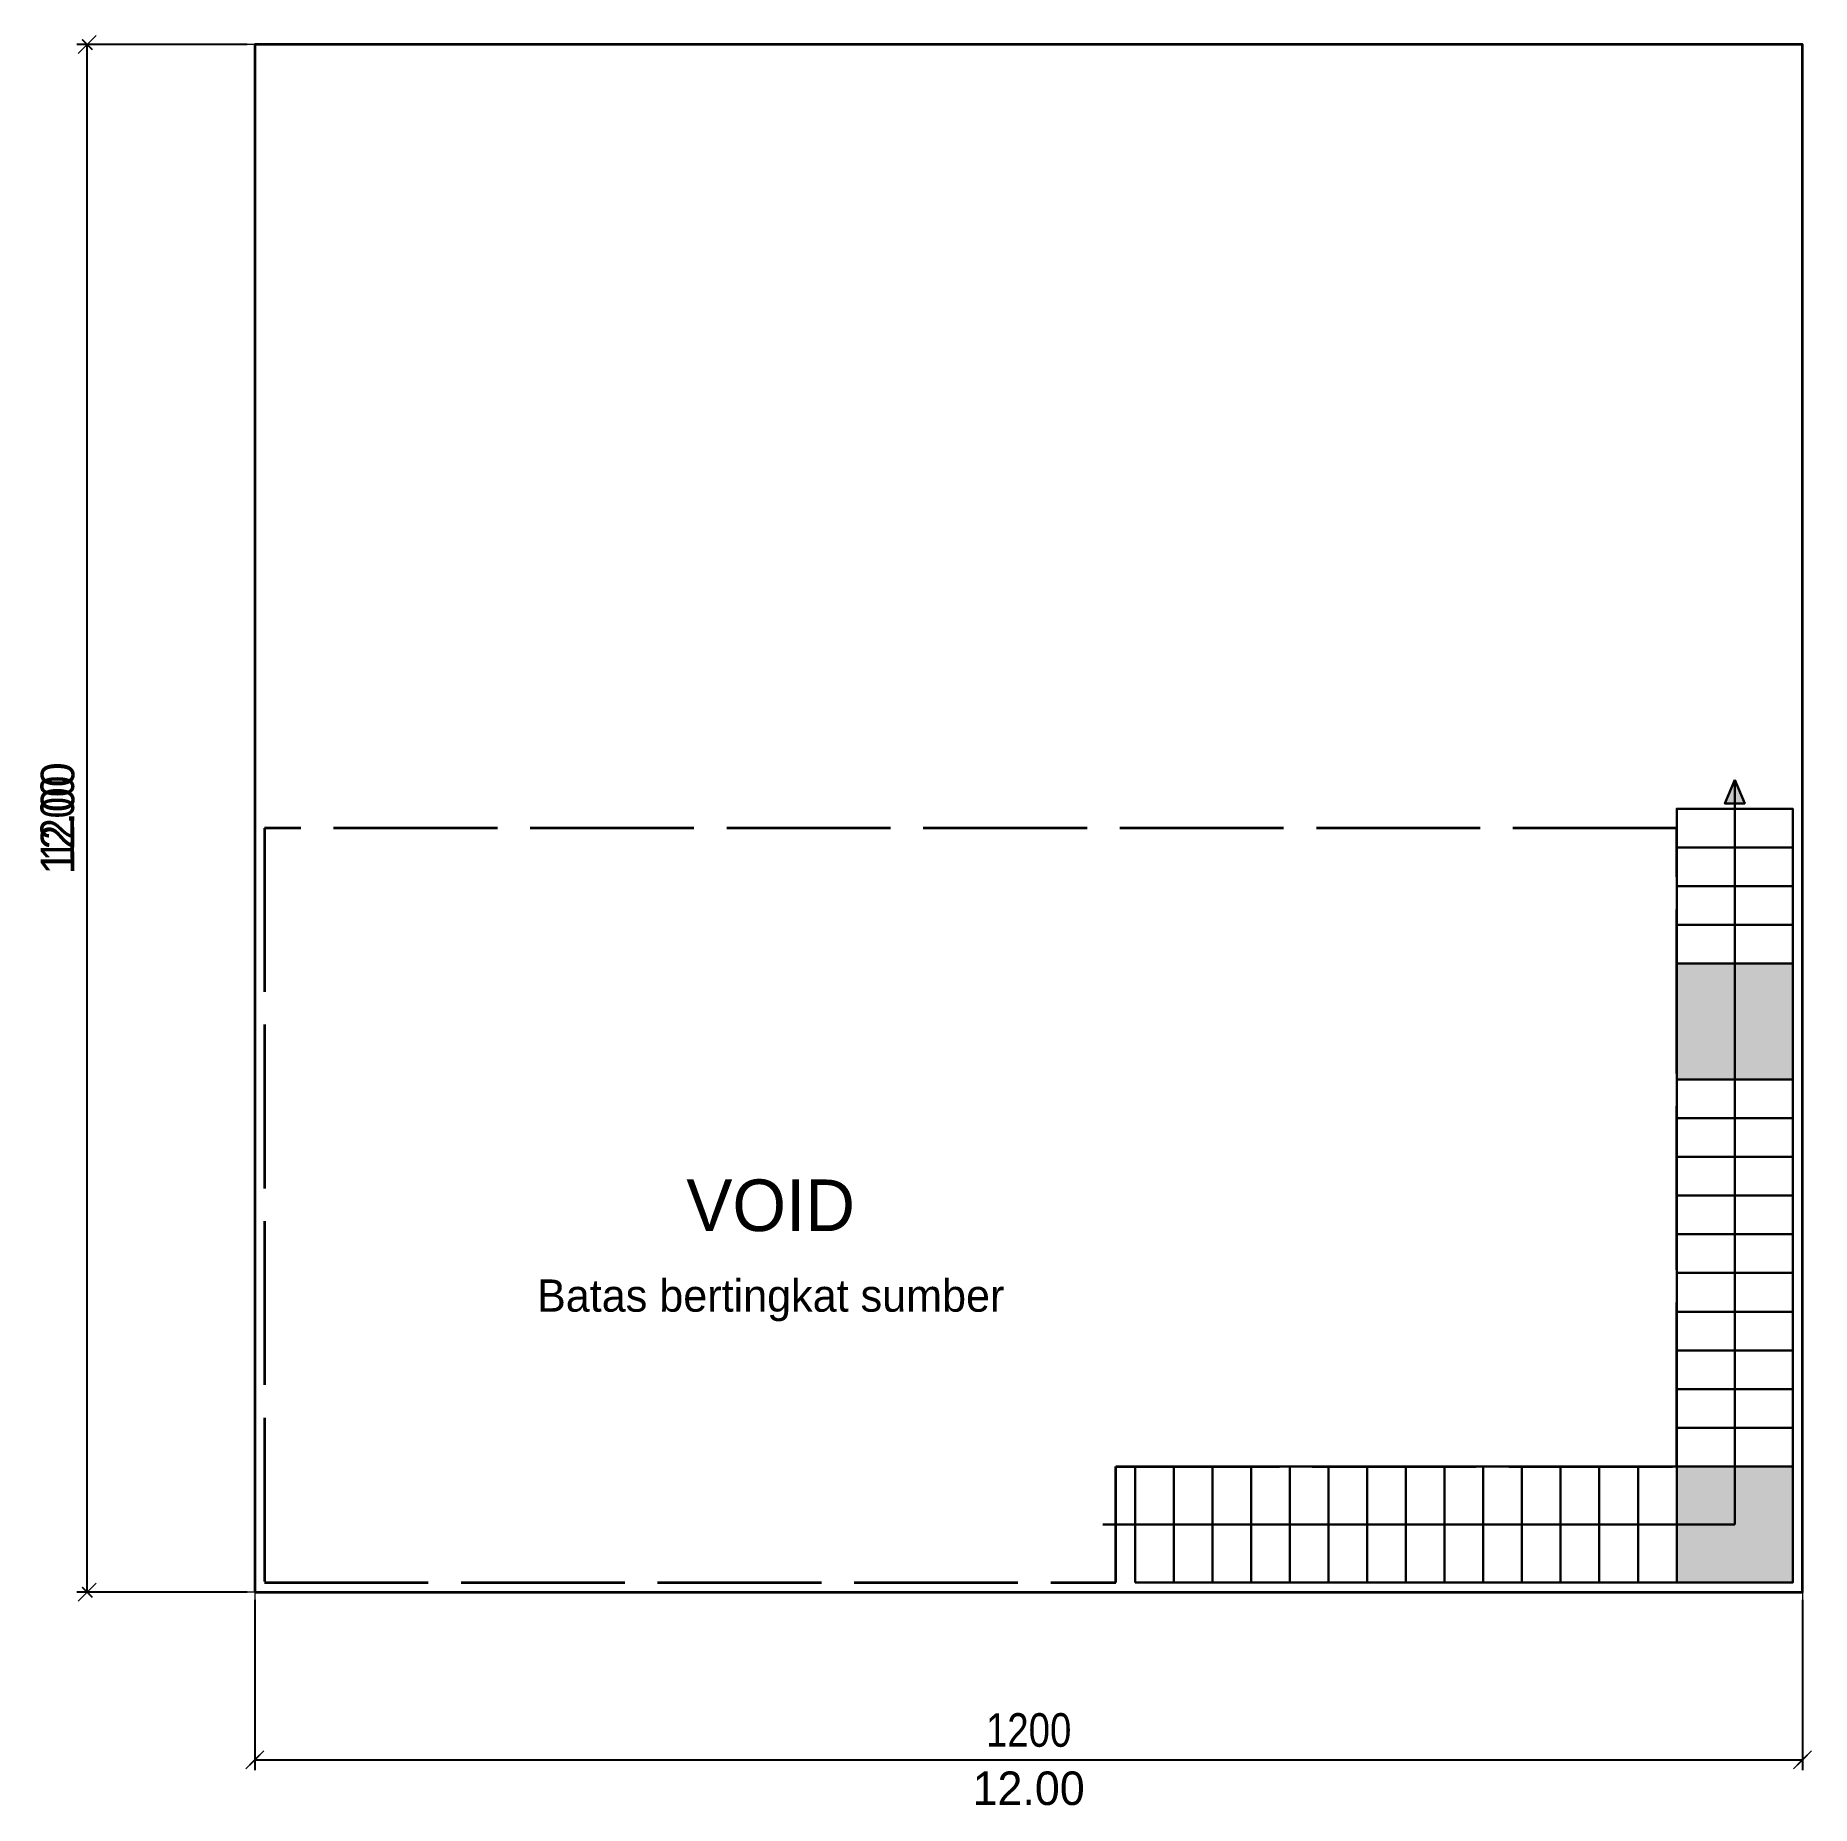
# Model space of a CAD drawing. Header units: metres. Extents: x -40 to 12011, y -1317 to 9636.
# Drawn here: x 10027.71 to 10041.48, y 9622.16 to 9635.89 of the extents above; entities that cross this region are included whole.
import ezdxf
from ezdxf.enums import TextEntityAlignment as Align

# ---------------------------------------------------------------- set-up
doc = ezdxf.new("R2010")
doc.units = ezdxf.units.M
doc.linetypes.add('DASHED', pattern=[1.524, 1.27, -0.254])
for name, color, linetype, lineweight in [('AUXILIARY', 4, 'Continuous', 35), ('DIMENSION', 8, 'Continuous', 18), ('HATCH', 8, 'Continuous', 13), ('STAIR', 7, 'Continuous', 30), ('VOID', 6, 'Continuous', 35)]:
    doc.layers.add(name, color=color, linetype=linetype, lineweight=lineweight)
doc.styles.add('OpenSansCondensed-Light', font='OpenSansCondensed-Light.ttf')
doc.dimstyles.new('EZDXF', dxfattribs={"dimtxt": 0.25, "dimasz": 0.175, "dimexe": 0.375, "dimexo": 0.125, "dimgap": 0.1, "dimtad": 1, "dimlfac": 100, "dimzin": 12, "dimdsep": 46, "dimtxsty": 'OpenSansCondensed-Light', "dimblk": 'ARCHTICK', "dimcen": 2.5, "dimazin": 3, "dimtfac": 0.5, "dimtmove": 2, "dimatfit": 3})

msp = doc.modelspace()

# ---------------------------------------------------------------- texts
at = {"layer": 'DIMENSION'}
msp.add_text('12.00', height=0.26, rotation=90, dxfattribs=at).set_placement((10027.88153, 9629.81726), align=Align.MIDDLE_CENTER)
msp.add_text('12.00', height=0.26, dxfattribs=at).set_placement((10035.41153, 9622.29726), align=Align.MIDDLE_CENTER)
at = {"layer": 'VOID'}
for s, height, p in [('VOID', 0.4, (10033.41153, 9626.81726)), ('Batas bertingkat sumber', 0.25, (10033.41153, 9626.11726))]:
    msp.add_text(s, height=height, dxfattribs=at).set_placement(p, align=Align.MIDDLE_CENTER)

# ---------------------------------------------------------------- blocks, each defined once
blk = doc.blocks.new('_ARCHTICK')
at = {"color": 0, "linetype": 'ByBlock', "const_width": 0.15}
blk.add_lwpolyline([(-0.5, -0.5), (0.5, 0.5)], dxfattribs=at)

# ---------------------------------------------------------------- dimensions: what is measured, and where the dimension line sits
at = {"layer": 'DIMENSION'}
msp.add_linear_dim(base=(10028.11153, 9623.81726), p1=(10029.41153, 9623.81726), p2=(10029.41153, 9635.81726), angle=90, dimstyle='EZDXF', override={"dimtxt": 0.26, "dimasz": 0.08, "dimexe": 0.08, "dimexo": 0.06, "dimtad": 1, "dimdec": 2, "dimclrd": 8, "dimclre": 8, "dimclrt": 8}, dxfattribs=at).render()
msp.add_linear_dim(base=(10029.41153, 9622.51726), p1=(10029.41153, 9623.81726), p2=(10041.41153, 9623.81726), dimstyle='EZDXF', override={"dimtxt": 0.26, "dimasz": 0.08, "dimexe": 0.08, "dimexo": 0.06, "dimtad": 1, "dimdec": 2, "dimclrd": 8, "dimclre": 8, "dimclrt": 8}, dxfattribs=at).render()

# ---------------------------------------------------------------- hatches: boundary and pattern name
at = {"layer": 'HATCH'}
for points in [[(10040.88653, 9630.11726), (10040.80865, 9629.93305), (10040.96441, 9629.93305)], [(10040.43653, 9627.79226), (10041.33653, 9627.79226), (10041.33653, 9628.69226), (10040.43653, 9628.69226)], [(10040.43653, 9623.89226), (10041.33653, 9623.89226), (10041.33653, 9624.79226), (10040.43653, 9624.79226)]]:
    msp.add_hatch(color=7, dxfattribs=at).paths.add_polyline_path(points)

# ---------------------------------------------------------------- linework, layer by layer
at = {"layer": 'AUXILIARY', "linetype": 'Continuous'}
msp.add_lwpolyline([(10029.41153, 9623.81726), (10041.41153, 9623.81726), (10041.41153, 9635.81726), (10029.41153, 9635.81726)], close=True, dxfattribs=at)
at = {"layer": 'DIMENSION', "linetype": 'Continuous'}
for p, q in [((10028.04153, 9635.74726), (10028.18153, 9635.88726)), ((10029.41153, 9635.81726), (10028.11153, 9635.81726)), ((10028.11153, 9623.81726), (10028.11153, 9635.81726)), ((10028.04153, 9623.74726), (10028.18153, 9623.88726)), ((10029.41153, 9623.81726), (10028.11153, 9623.81726)), ((10029.41153, 9623.81726), (10029.41153, 9622.51726)), ((10041.41153, 9623.81726), (10041.41153, 9622.51726)), ((10029.34153, 9622.44726), (10029.48153, 9622.58726)), ((10029.41153, 9622.51726), (10041.41153, 9622.51726)), ((10041.34153, 9622.44726), (10041.48153, 9622.58726))]:
    msp.add_line(p, q, dxfattribs=at)
at = {"layer": 'STAIR', "linetype": 'Continuous'}
msp.add_line((10040.88653, 9629.44226), (10040.88653, 9630.11726), dxfattribs=at)
at = {"layer": 'STAIR', "linetype": 'DASHED'}
msp.add_lwpolyline([(10035.98653, 9624.34226), (10036.38653, 9624.34226), (10036.68653, 9624.34226), (10036.98653, 9624.34226), (10037.28653, 9624.34226), (10037.58653, 9624.34226), (10037.88653, 9624.34226), (10038.18653, 9624.34226), (10038.48653, 9624.34226), (10038.78653, 9624.34226), (10039.08653, 9624.34226), (10039.38653, 9624.34226), (10039.68653, 9624.34226), (10039.98653, 9624.34226), (10040.28653, 9624.34226), (10040.88653, 9624.34226), (10040.88653, 9624.94226), (10040.88653, 9625.24226), (10040.88653, 9625.54226), (10040.88653, 9625.84226), (10040.88653, 9626.14226), (10040.88653, 9626.44226), (10040.88653, 9626.74226), (10040.88653, 9627.04226), (10040.88653, 9627.34226), (10040.88653, 9627.64226), (10040.88653, 9628.24226), (10040.88653, 9628.84226), (10040.88653, 9629.14226), (10040.88653, 9629.44226), (10040.88653, 9629.74226), (10040.88653, 9630.11726)], dxfattribs=at)
at = {"layer": 'STAIR', "linetype": 'Continuous'}
for points in [[(10040.88653, 9630.11726), (10040.80865, 9629.93305), (10040.96441, 9629.93305)], [(10040.43653, 9629.59226), (10041.33653, 9629.59226), (10041.33653, 9629.89226), (10040.43653, 9629.89226)], [(10040.43653, 9629.29226), (10041.33653, 9629.29226), (10041.33653, 9629.59226), (10040.43653, 9629.59226)], [(10040.43653, 9628.99226), (10041.33653, 9628.99226), (10041.33653, 9629.29226), (10040.43653, 9629.29226)], [(10040.43653, 9628.69226), (10041.33653, 9628.69226), (10041.33653, 9628.99226), (10040.43653, 9628.99226)], [(10040.43653, 9627.79226), (10041.33653, 9627.79226), (10041.33653, 9628.69226), (10040.43653, 9628.69226)], [(10040.43653, 9627.49226), (10041.33653, 9627.49226), (10041.33653, 9627.79226), (10040.43653, 9627.79226)], [(10040.43653, 9627.19226), (10041.33653, 9627.19226), (10041.33653, 9627.49226), (10040.43653, 9627.49226)], [(10040.43653, 9626.89226), (10041.33653, 9626.89226), (10041.33653, 9627.19226), (10040.43653, 9627.19226)], [(10040.43653, 9626.59226), (10041.33653, 9626.59226), (10041.33653, 9626.89226), (10040.43653, 9626.89226)], [(10040.43653, 9626.29226), (10041.33653, 9626.29226), (10041.33653, 9626.59226), (10040.43653, 9626.59226)], [(10040.43653, 9625.99226), (10041.33653, 9625.99226), (10041.33653, 9626.29226), (10040.43653, 9626.29226)], [(10040.43653, 9625.69226), (10041.33653, 9625.69226), (10041.33653, 9625.99226), (10040.43653, 9625.99226)], [(10040.43653, 9625.39226), (10041.33653, 9625.39226), (10041.33653, 9625.69226), (10040.43653, 9625.69226)], [(10040.43653, 9625.09226), (10041.33653, 9625.09226), (10041.33653, 9625.39226), (10040.43653, 9625.39226)], [(10040.43653, 9624.79226), (10041.33653, 9624.79226), (10041.33653, 9625.09226), (10040.43653, 9625.09226)], [(10036.23653, 9623.89226), (10036.53653, 9623.89226), (10036.53653, 9624.79226), (10036.23653, 9624.79226)], [(10036.53653, 9623.89226), (10036.83653, 9623.89226), (10036.83653, 9624.79226), (10036.53653, 9624.79226)], [(10036.83653, 9623.89226), (10037.13653, 9623.89226), (10037.13653, 9624.79226), (10036.83653, 9624.79226)], [(10037.13653, 9623.89226), (10037.43653, 9623.89226), (10037.43653, 9624.79226), (10037.13653, 9624.79226)], [(10037.43653, 9623.89226), (10037.73653, 9623.89226), (10037.73653, 9624.79226), (10037.43653, 9624.79226)], [(10037.73653, 9623.89226), (10038.03653, 9623.89226), (10038.03653, 9624.79226), (10037.73653, 9624.79226)], [(10038.03653, 9623.89226), (10038.33653, 9623.89226), (10038.33653, 9624.79226), (10038.03653, 9624.79226)], [(10038.33653, 9623.89226), (10038.63653, 9623.89226), (10038.63653, 9624.79226), (10038.33653, 9624.79226)], [(10038.63653, 9623.89226), (10038.93653, 9623.89226), (10038.93653, 9624.79226), (10038.63653, 9624.79226)], [(10038.93653, 9623.89226), (10039.23653, 9623.89226), (10039.23653, 9624.79226), (10038.93653, 9624.79226)], [(10039.23653, 9623.89226), (10039.53653, 9623.89226), (10039.53653, 9624.79226), (10039.23653, 9624.79226)], [(10039.53653, 9623.89226), (10039.83653, 9623.89226), (10039.83653, 9624.79226), (10039.53653, 9624.79226)], [(10039.83653, 9623.89226), (10040.13653, 9623.89226), (10040.13653, 9624.79226), (10039.83653, 9624.79226)], [(10040.13653, 9623.89226), (10040.43653, 9623.89226), (10040.43653, 9624.79226), (10040.13653, 9624.79226)], [(10040.43653, 9623.89226), (10041.33653, 9623.89226), (10041.33653, 9624.79226), (10040.43653, 9624.79226)]]:
    msp.add_lwpolyline(points, close=True, dxfattribs=at)
at = {"layer": 'VOID', "linetype": 'DASHED'}
msp.add_lwpolyline([(10029.48653, 9623.89226), (10036.08653, 9623.89226), (10036.08653, 9624.79226), (10040.43653, 9624.79226), (10040.43653, 9629.74226), (10029.48653, 9629.74226)], close=True, dxfattribs=at)

msp.set_redraw_order([(e.dxf.handle, doc.entitydb.next_handle()) for e in msp.query("TEXT MTEXT ATTDEF DIMENSION ARC_DIMENSION")])  # texts and dimensions are drawn at this point

doc.saveas('drawing.dxf')
